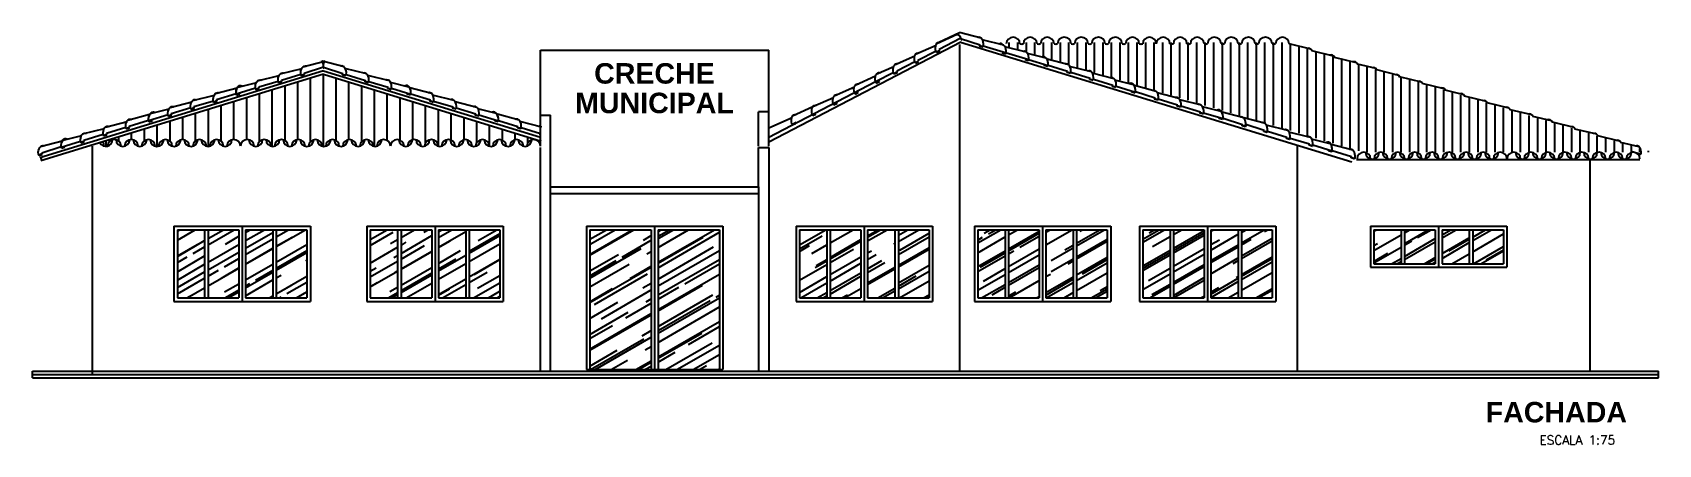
# Model space of a CAD drawing. Extents: x -194 to -47, y 46 to 98.
# Drawn here: x -170.58 to -146.73, y 46.23 to 52.26 of the extents above; entities that cross this region are included whole.
import ezdxf
from ezdxf.enums import TextEntityAlignment as Align

# ---------------------------------------------------------------- set-up
doc = ezdxf.new("R2010")
doc.units = 0
doc.header["$MEASUREMENT"] = 0
for name, color, linetype in [('ALVENARIA', 7, 'CONTINUOUS'), ('ALVENARIA2', 9, 'CONTINUOUS'), ('COBERTURA', 6, 'CONTINUOUS'), ('JAPOR', 142, 'CONTINUOUS'), ('MARGEM10', 8, 'CONTINUOUS'), ('TEXTO2', 40, 'CONTINUOUS'), ('TEXTO5', 5, 'CONTINUOUS')]:
    doc.layers.add(name, color=color, linetype=linetype)
doc.styles.add('SANSSERIFBOLD', font='sasb____.pfb')
doc.styles.add('SIMPLEX', font='SIMPLEX.SHX')
pattern_1 = [(30, (-0.37608, -5.3556), (0.42157677, 0.5898076), [4.5, -0.6, 1.5, -0.3]), (30, (-0.10554, -5.0262), (-0.4593076, 0.1955441), [0.9, -0.099, 1.8, -0.225]), (30, (-0.37368, -5.05975), (1.25049963, 0.9540711), [2.4, -0.42, 1.2, -0.3])]

msp = doc.modelspace()

# ---------------------------------------------------------------- texts
at = {"layer": 'TEXTO2', "style": 'SIMPLEX'}
msp.add_text('ESCALA 1:75', height=0.13, dxfattribs=at).set_placement((-147.92, 46.231), align=Align.CENTER)
at = {"layer": 'TEXTO5', "style": 'SANSSERIFBOLD'}
for s, p in [('CRECHE', (-161.456, 51.517)), ('MUNICIPAL', (-161.456, 51.084)), ('FACHADA', (-148.227, 46.554))]:
    msp.add_text(s, height=0.3, dxfattribs=at).set_placement(p, align=Align.CENTER)

# ---------------------------------------------------------------- hatches: boundary and pattern name
at = {"layer": 'COBERTURA'}
h = msp.add_hatch(dxfattribs=at)
h.set_pattern_fill('ANSI31', color=256, angle=45, style=0)
h.set_pattern_definition([(90, (-0.37608, -5.35559), (-0.125, 3e-17), [])])
h.paths.add_polyline_path([(-151.051, 50.511), (-146.811, 50.511), (-152.208, 52.119), (-156.49, 52.119)])
h = msp.add_hatch(dxfattribs=at)
h.set_pattern_fill('LINE', color=256, scale=1.5, angle=90, style=0)
h.paths.add_polyline_path([(-166.329, 50.601, 0.127283), (-166.279, 50.601, -0.968607), (-166.079, 50.601, 0.127283), (-166.029, 50.601, -0.968607), (-165.829, 50.601, 0.127283), (-165.779, 50.601, -0.968607), (-165.579, 50.601, 0.127283), (-165.529, 50.601, -0.968607), (-165.329, 50.601, -0.968607), (-165.129, 50.601, 0.127283), (-165.079, 50.601, -0.968607), (-164.879, 50.601, 0.127283), (-164.829, 50.601, -0.968607), (-164.629, 50.601, 0.127283), (-164.579, 50.601, -0.968607), (-164.379, 50.601, 0.127283), (-164.329, 50.601, -0.968607), (-164.129, 50.601, 0.127283), (-164.079, 50.601, -0.968607), (-163.879, 50.601, 0.127283), (-163.829, 50.601, -0.968607), (-163.629, 50.601, 0.127283), (-163.579, 50.601, -0.968607), (-163.379, 50.601, 0.127283), (-163.329, 50.601, -0.968607), (-163.129, 50.601), (-163.129, 50.679), (-166.311, 51.653), (-169.551, 50.661, -0.165048), (-169.529, 50.601, 0.127283), (-169.479, 50.601, -0.968607), (-169.279, 50.601, 0.127283), (-169.229, 50.601, -0.968607), (-169.029, 50.601, 0.127283), (-168.979, 50.601, -0.968607), (-168.779, 50.601, 0.127283), (-168.729, 50.601, -0.968607), (-168.529, 50.601, 0.127283), (-168.479, 50.601, -0.968607), (-168.279, 50.601, 0.127283), (-168.229, 50.601, -0.968607), (-168.029, 50.601, 0.127283), (-167.979, 50.601, -0.968607), (-167.779, 50.601, 0.127283), (-167.729, 50.601, -0.968607), (-167.529, 50.601, -0.968607), (-167.329, 50.601, 0.127283), (-167.279, 50.601, -0.968607), (-167.079, 50.601, 0.127283), (-167.029, 50.601, -0.968607), (-166.829, 50.601, 0.127283), (-166.779, 50.601, -0.968607), (-166.579, 50.601, 0.127283), (-166.529, 50.601, -0.968607)])
at = {"layer": 'JAPOR'}
h = msp.add_hatch(dxfattribs=at)
h.set_pattern_fill('AR-RROOF', color=256, scale=0.3, angle=30, style=0)
h.set_pattern_definition(pattern_1)
h.paths.add_polyline_path([(-166.554, 49.377), (-167.004, 49.377), (-167.004, 48.377), (-166.554, 48.377)])
h.paths.add_polyline_path([(-167.054, 49.377), (-167.454, 49.377), (-167.454, 48.377), (-167.054, 48.377)])
h.paths.add_polyline_path([(-167.554, 49.377), (-168.004, 49.377), (-168.004, 48.377), (-167.554, 48.377)])
h.paths.add_polyline_path([(-168.054, 49.377), (-168.454, 49.377), (-168.454, 48.377), (-168.054, 48.377)])
h.paths.add_polyline_path([(-165.224, 49.377), (-165.624, 49.377), (-165.624, 48.377), (-165.224, 48.377)])
h.paths.add_polyline_path([(-165.174, 48.377), (-164.724, 48.377), (-164.724, 49.377), (-165.174, 49.377)])
h.paths.add_polyline_path([(-164.224, 49.377), (-164.624, 49.377), (-164.624, 48.377), (-164.224, 48.377)])
h.paths.add_polyline_path([(-164.174, 48.377), (-163.724, 48.377), (-163.724, 49.377), (-164.174, 49.377)])
h.paths.add_polyline_path([(-161.504, 49.377), (-162.404, 49.377), (-162.404, 47.327), (-161.504, 47.327)])
h = msp.add_hatch(dxfattribs=at)
h.set_pattern_fill('AR-RROOF', color=256, scale=0.3, angle=30, style=0)
h.set_pattern_definition(pattern_1)
h.paths.add_polyline_path([(-161.404, 47.327), (-160.504, 47.327), (-160.504, 49.377), (-161.404, 49.377)])
h.paths.add_polyline_path([(-158.929, 49.377), (-159.329, 49.377), (-159.329, 48.377), (-158.929, 48.377)])
h.paths.add_polyline_path([(-158.429, 49.377), (-158.879, 49.377), (-158.879, 48.377), (-158.429, 48.377)])
h.paths.add_polyline_path([(-158.329, 48.377), (-157.929, 48.377), (-157.929, 49.377), (-158.329, 49.377)])
h.paths.add_polyline_path([(-157.429, 49.377), (-157.879, 49.377), (-157.879, 48.377), (-157.429, 48.377)])
h.paths.add_polyline_path([(-156.314, 49.377), (-156.714, 49.377), (-156.714, 48.377), (-156.314, 48.377)])
h.paths.add_polyline_path([(-155.814, 49.377), (-156.264, 49.377), (-156.264, 48.377), (-155.814, 48.377)])
h.paths.add_polyline_path([(-155.714, 48.377), (-155.314, 48.377), (-155.314, 49.377), (-155.714, 49.377)])
h.paths.add_polyline_path([(-155.264, 48.377), (-154.814, 48.377), (-154.814, 49.377), (-155.264, 49.377)])
h.paths.add_polyline_path([(-154.294, 48.377), (-153.894, 48.377), (-153.894, 49.377), (-154.294, 49.377)])
h.paths.add_polyline_path([(-153.844, 49.377), (-153.844, 48.377), (-153.394, 48.377), (-153.394, 49.377)])
h.paths.add_polyline_path([(-153.294, 49.377), (-153.294, 48.377), (-152.894, 48.377), (-152.894, 49.377)])
h.paths.add_polyline_path([(-152.844, 49.377), (-152.844, 48.377), (-152.394, 48.377), (-152.394, 49.377)])
h = msp.add_hatch(dxfattribs=at)
h.set_pattern_fill('AR-RROOF', color=256, scale=0.3, angle=30, style=0)
h.set_pattern_definition(pattern_1)
h.paths.add_polyline_path([(-150.504, 49.377), (-150.904, 49.377), (-150.904, 48.877), (-150.504, 48.877)])
h.paths.add_polyline_path([(-150.454, 48.877), (-150.004, 48.877), (-150.004, 49.377), (-150.454, 49.377)])
h.paths.add_polyline_path([(-149.904, 48.877), (-149.504, 48.877), (-149.504, 49.377), (-149.904, 49.377)])
h.paths.add_polyline_path([(-149.454, 48.877), (-149.004, 48.877), (-149.004, 49.377), (-149.454, 49.377)])

# ---------------------------------------------------------------- linework, layer by layer
at = {"layer": 'ALVENARIA'}
for p, q in [((-163.129, 52.006), (-159.779, 52.006)), ((-163.129, 50.601), (-163.129, 52.006)), ((-159.779, 50.601), (-159.779, 52.006)), ((-163.129, 51.053), (-162.979, 51.053)), ((-162.979, 50.548), (-162.979, 51.053)), ((-159.779, 51.106), (-159.929, 51.106)), ((-159.929, 50.601), (-159.929, 51.106)), ((-169.7, 47.256), (-169.7, 50.601)), ((-159.929, 50.58), (-159.779, 50.58)), ((-147.729, 47.306), (-147.729, 50.402))]:
    msp.add_line(p, q, dxfattribs=at)
at = {"layer": 'ALVENARIA2'}
for p, q in [((-163.129, 47.306), (-163.129, 50.58)), ((-162.979, 50.006), (-162.979, 50.601)), ((-162.979, 47.306), (-162.979, 50.58)), ((-159.929, 50.006), (-159.929, 50.58)), ((-159.779, 50.58), (-159.779, 47.306)), ((-162.979, 50.006), (-159.929, 50.006)), ((-162.979, 49.906), (-159.929, 49.906)), ((-159.929, 50.006), (-159.929, 47.306)), ((-170.579, 47.206), (-170.579, 47.306)), ((-170.579, 47.306), (-169.579, 47.306)), ((-170.579, 47.256), (-146.729, 47.256)), ((-169.579, 47.306), (-162.979, 47.306)), ((-166.079, 47.306), (-163.129, 47.306)), ((-162.979, 47.306), (-159.929, 47.306)), ((-159.929, 47.306), (-156.729, 47.306)), ((-156.979, 47.306), (-152.029, 47.306)), ((-152.029, 47.306), (-147.729, 47.306)), ((-147.729, 47.306), (-146.729, 47.306)), ((-146.729, 47.206), (-146.729, 47.306)), ((-170.579, 47.206), (-146.729, 47.206))]:
    msp.add_line(p, q, dxfattribs=at)
at = {"layer": 'COBERTURA'}
for p, q in [((-157.316, 52.105), (-157.017, 52.242)), ((-157.284, 52.126), (-156.98, 52.265)), ((-156.662, 52.181), (-156.98, 52.265)), ((-156.964, 52.124), (-159.779, 50.658)), ((-157.625, 51.948), (-157.324, 52.081)), ((-157.318, 51.973), (-157.274, 51.996)), ((-157.317, 51.974), (-157.272, 51.997)), ((-157.317, 51.974), (-157.272, 51.997)), ((-157.274, 51.996), (-157.283, 52.014)), ((-156.973, 52.176), (-157.281, 52.015)), ((-157.272, 51.997), (-157.281, 52.015)), ((-157.272, 51.997), (-157.281, 52.015)), ((-156.965, 52.177), (-156.681, 52.087)), ((-156.965, 52.125), (-151.229, 50.37)), ((-156.687, 52.067), (-156.681, 52.087)), ((-156.687, 52.067), (-156.681, 52.087)), ((-156.639, 52.052), (-156.687, 52.067)), ((-156.639, 52.052), (-156.687, 52.067)), ((-156.685, 52.067), (-156.678, 52.086)), ((-156.637, 52.052), (-156.685, 52.067)), ((-156.331, 52.079), (-156.65, 52.159)), ((-156.633, 52.071), (-156.639, 52.052)), ((-156.633, 52.071), (-156.639, 52.052)), ((-156.631, 52.071), (-156.637, 52.052)), ((-156.633, 52.071), (-155.967, 51.868)), ((-155.998, 51.978), (-156.317, 52.057)), ((-151.826, 52.02), (-152.145, 52.1)), ((-151.494, 51.921), (-151.814, 51.998)), ((-166.613, 51.761), (-166.295, 51.844)), ((-166.311, 51.757), (-166.595, 51.666)), ((-166.008, 51.761), (-166.326, 51.844)), ((-166.313, 51.756), (-166.319, 51.737)), ((-166.313, 51.756), (-166.319, 51.737)), ((-166.311, 51.756), (-166.317, 51.736)), ((-166.311, 51.756), (-166.317, 51.736)), ((-166.311, 51.757), (-166.026, 51.666)), ((-166.311, 51.756), (-166.305, 51.736)), ((-166.311, 51.756), (-166.305, 51.736)), ((-166.308, 51.756), (-166.303, 51.737)), ((-166.308, 51.756), (-166.303, 51.737)), ((-158.203, 51.653), (-157.945, 51.767)), ((-157.936, 51.791), (-157.635, 51.924)), ((-157.636, 51.835), (-157.902, 51.7)), ((-157.638, 51.834), (-157.629, 51.816)), ((-157.636, 51.835), (-157.627, 51.817)), ((-157.636, 51.835), (-157.627, 51.817)), ((-157.629, 51.816), (-157.585, 51.839)), ((-157.627, 51.817), (-157.583, 51.84)), ((-157.627, 51.817), (-157.583, 51.84)), ((-157.585, 51.839), (-157.594, 51.856)), ((-157.325, 51.992), (-157.592, 51.857)), ((-157.583, 51.84), (-157.592, 51.857)), ((-157.583, 51.84), (-157.592, 51.857)), ((-157.328, 51.991), (-157.318, 51.973)), ((-157.326, 51.992), (-157.317, 51.974)), ((-157.326, 51.992), (-157.317, 51.974)), ((-156.306, 51.951), (-156.354, 51.965)), ((-156.306, 51.951), (-156.354, 51.965)), ((-156.304, 51.95), (-156.352, 51.965)), ((-156.3, 51.97), (-156.306, 51.951)), ((-156.3, 51.97), (-156.306, 51.951)), ((-156.298, 51.969), (-156.304, 51.95)), ((-155.973, 51.849), (-156.021, 51.864)), ((-155.973, 51.849), (-156.021, 51.864)), ((-155.971, 51.849), (-156.019, 51.863)), ((-155.711, 51.888), (-155.984, 51.956)), ((-155.967, 51.868), (-155.973, 51.849)), ((-155.967, 51.868), (-155.973, 51.849)), ((-155.965, 51.868), (-155.971, 51.849)), ((-155.968, 51.868), (-155.682, 51.781)), ((-155.738, 51.783), (-155.732, 51.802)), ((-155.738, 51.783), (-155.732, 51.802)), ((-155.69, 51.769), (-155.738, 51.783)), ((-155.69, 51.769), (-155.738, 51.783)), ((-155.736, 51.783), (-155.73, 51.802)), ((-155.688, 51.768), (-155.736, 51.783)), ((-155.379, 51.792), (-155.697, 51.876)), ((-155.684, 51.788), (-155.69, 51.769)), ((-155.684, 51.788), (-155.69, 51.769)), ((-155.682, 51.787), (-155.688, 51.768)), ((-155.682, 51.789), (-155.398, 51.698)), ((-155.048, 51.69), (-155.367, 51.77)), ((-151.16, 51.823), (-151.48, 51.9)), ((-150.872, 51.736), (-151.146, 51.802)), ((-166.311, 51.705), (-170.473, 50.431)), ((-166.311, 51.653), (-170.458, 50.384)), ((-167.564, 51.467), (-167.291, 51.535)), ((-167.278, 51.557), (-166.959, 51.637)), ((-166.975, 51.55), (-167.26, 51.463)), ((-166.977, 51.549), (-166.972, 51.53)), ((-166.975, 51.549), (-166.97, 51.53)), ((-166.975, 51.549), (-166.97, 51.53)), ((-166.972, 51.53), (-166.924, 51.544)), ((-166.97, 51.53), (-166.922, 51.545)), ((-166.97, 51.53), (-166.922, 51.545)), ((-166.945, 51.659), (-166.626, 51.738)), ((-166.924, 51.544), (-166.93, 51.563)), ((-166.642, 51.651), (-166.928, 51.564)), ((-166.922, 51.545), (-166.928, 51.564)), ((-166.922, 51.545), (-166.928, 51.564)), ((-166.645, 51.65), (-166.639, 51.631)), ((-166.643, 51.651), (-166.636, 51.632)), ((-166.643, 51.651), (-166.636, 51.632)), ((-166.639, 51.631), (-166.591, 51.646)), ((-166.636, 51.632), (-166.589, 51.647)), ((-166.636, 51.632), (-166.589, 51.647)), ((-166.591, 51.646), (-166.597, 51.665)), ((-166.589, 51.647), (-166.595, 51.666)), ((-166.589, 51.647), (-166.595, 51.666)), ((-166.311, 51.705), (-163.129, 50.731)), ((-166.311, 51.653), (-163.118, 50.676)), ((-166.032, 51.647), (-166.026, 51.666)), ((-166.032, 51.647), (-166.026, 51.666)), ((-165.985, 51.632), (-166.032, 51.647)), ((-165.985, 51.632), (-166.032, 51.647)), ((-166.03, 51.646), (-166.024, 51.665)), ((-165.983, 51.631), (-166.03, 51.646)), ((-165.676, 51.659), (-165.996, 51.738)), ((-165.979, 51.651), (-165.985, 51.632)), ((-165.979, 51.651), (-165.985, 51.632)), ((-165.977, 51.65), (-165.983, 51.631)), ((-165.979, 51.651), (-165.694, 51.564)), ((-165.7, 51.545), (-165.694, 51.564)), ((-165.7, 51.545), (-165.694, 51.564)), ((-165.652, 51.53), (-165.7, 51.545)), ((-165.652, 51.53), (-165.7, 51.545)), ((-165.697, 51.544), (-165.692, 51.563)), ((-165.65, 51.53), (-165.697, 51.544)), ((-165.344, 51.557), (-165.663, 51.637)), ((-165.646, 51.549), (-165.652, 51.53)), ((-165.646, 51.549), (-165.652, 51.53)), ((-165.644, 51.549), (-165.65, 51.53)), ((-165.646, 51.55), (-165.361, 51.463)), ((-165.057, 51.467), (-165.33, 51.535)), ((-158.212, 51.542), (-159.779, 50.727)), ((-158.512, 51.495), (-158.213, 51.632)), ((-158.511, 51.494), (-158.212, 51.631)), ((-157.946, 51.678), (-158.213, 51.544)), ((-158.213, 51.542), (-158.204, 51.524)), ((-158.211, 51.543), (-158.202, 51.525)), ((-158.211, 51.543), (-158.202, 51.525)), ((-158.204, 51.524), (-158.159, 51.547)), ((-158.202, 51.525), (-158.157, 51.548)), ((-158.202, 51.525), (-158.157, 51.548)), ((-158.159, 51.547), (-158.168, 51.565)), ((-158.157, 51.548), (-158.166, 51.566)), ((-158.157, 51.548), (-158.166, 51.566)), ((-157.949, 51.677), (-157.94, 51.659)), ((-157.947, 51.678), (-157.938, 51.66)), ((-157.947, 51.678), (-157.938, 51.66)), ((-157.94, 51.659), (-157.895, 51.682)), ((-157.938, 51.66), (-157.893, 51.683)), ((-157.938, 51.66), (-157.893, 51.683)), ((-157.895, 51.682), (-157.904, 51.699)), ((-157.893, 51.683), (-157.902, 51.7)), ((-157.893, 51.683), (-157.902, 51.7)), ((-155.404, 51.679), (-155.398, 51.698)), ((-155.404, 51.679), (-155.398, 51.698)), ((-155.356, 51.663), (-155.404, 51.679)), ((-155.356, 51.663), (-155.404, 51.679)), ((-155.402, 51.678), (-155.395, 51.697)), ((-155.354, 51.663), (-155.402, 51.678)), ((-155.35, 51.682), (-155.356, 51.663)), ((-155.35, 51.682), (-155.356, 51.663)), ((-155.348, 51.682), (-155.354, 51.663)), ((-155.35, 51.683), (-155.065, 51.596)), ((-155.071, 51.576), (-155.065, 51.596)), ((-155.071, 51.576), (-155.065, 51.596)), ((-155.023, 51.562), (-155.071, 51.576)), ((-155.023, 51.562), (-155.071, 51.576)), ((-155.069, 51.576), (-155.063, 51.595)), ((-155.021, 51.561), (-155.069, 51.576)), ((-154.715, 51.589), (-155.034, 51.668)), ((-155.017, 51.581), (-155.023, 51.562)), ((-155.017, 51.581), (-155.023, 51.562)), ((-155.015, 51.58), (-155.021, 51.561)), ((-155.018, 51.581), (-154.732, 51.494)), ((-154.428, 51.499), (-154.701, 51.567)), ((-150.54, 51.637), (-150.859, 51.718)), ((-150.207, 51.539), (-150.527, 51.615)), ((-149.873, 51.441), (-150.193, 51.517)), ((-168.228, 51.27), (-167.909, 51.35)), ((-167.897, 51.372), (-167.578, 51.456)), ((-167.594, 51.368), (-167.878, 51.277)), ((-167.594, 51.367), (-167.588, 51.348)), ((-167.308, 51.448), (-167.593, 51.361)), ((-167.591, 51.367), (-167.586, 51.348)), ((-167.591, 51.367), (-167.586, 51.348)), ((-167.588, 51.348), (-167.54, 51.362)), ((-167.586, 51.348), (-167.538, 51.363)), ((-167.586, 51.348), (-167.538, 51.363)), ((-167.54, 51.362), (-167.546, 51.381)), ((-167.538, 51.363), (-167.544, 51.382)), ((-167.538, 51.363), (-167.544, 51.382)), ((-167.31, 51.447), (-167.304, 51.428)), ((-167.308, 51.448), (-167.302, 51.429)), ((-167.308, 51.448), (-167.302, 51.429)), ((-167.304, 51.428), (-167.257, 51.443)), ((-167.302, 51.429), (-167.255, 51.443)), ((-167.302, 51.429), (-167.255, 51.443)), ((-167.257, 51.443), (-167.262, 51.462)), ((-167.255, 51.443), (-167.26, 51.463)), ((-167.255, 51.443), (-167.26, 51.463)), ((-165.367, 51.443), (-165.361, 51.463)), ((-165.367, 51.443), (-165.361, 51.463)), ((-165.319, 51.429), (-165.367, 51.443)), ((-165.319, 51.429), (-165.367, 51.443)), ((-165.365, 51.443), (-165.359, 51.462)), ((-165.317, 51.428), (-165.365, 51.443)), ((-165.313, 51.448), (-165.319, 51.429)), ((-165.313, 51.448), (-165.319, 51.429)), ((-165.311, 51.447), (-165.317, 51.428)), ((-165.314, 51.448), (-165.028, 51.361)), ((-165.083, 51.363), (-165.078, 51.382)), ((-165.083, 51.363), (-165.078, 51.382)), ((-165.036, 51.348), (-165.083, 51.363)), ((-165.036, 51.348), (-165.083, 51.363)), ((-165.081, 51.362), (-165.076, 51.381)), ((-165.034, 51.348), (-165.081, 51.362)), ((-164.725, 51.372), (-165.043, 51.456)), ((-165.03, 51.367), (-165.036, 51.348)), ((-165.03, 51.367), (-165.036, 51.348)), ((-165.028, 51.367), (-165.034, 51.348)), ((-165.028, 51.368), (-164.743, 51.277)), ((-164.393, 51.27), (-164.713, 51.35)), ((-159.131, 51.18), (-158.83, 51.313)), ((-158.821, 51.337), (-158.52, 51.47)), ((-158.523, 51.38), (-158.514, 51.362)), ((-158.521, 51.381), (-158.512, 51.363)), ((-158.521, 51.381), (-158.512, 51.363)), ((-158.514, 51.362), (-158.47, 51.385)), ((-158.512, 51.363), (-158.468, 51.386)), ((-158.512, 51.363), (-158.468, 51.386)), ((-158.47, 51.385), (-158.479, 51.403)), ((-158.468, 51.386), (-158.477, 51.404)), ((-158.468, 51.386), (-158.477, 51.404)), ((-154.738, 51.475), (-154.732, 51.494)), ((-154.738, 51.475), (-154.732, 51.494)), ((-154.69, 51.46), (-154.738, 51.475)), ((-154.69, 51.46), (-154.738, 51.475)), ((-154.736, 51.474), (-154.73, 51.493)), ((-154.688, 51.46), (-154.736, 51.474)), ((-154.684, 51.48), (-154.69, 51.46)), ((-154.684, 51.48), (-154.69, 51.46)), ((-154.682, 51.479), (-154.688, 51.46)), ((-154.685, 51.48), (-154.399, 51.393)), ((-154.455, 51.394), (-154.449, 51.414)), ((-154.455, 51.394), (-154.449, 51.414)), ((-154.407, 51.38), (-154.455, 51.394)), ((-154.407, 51.38), (-154.455, 51.394)), ((-154.453, 51.394), (-154.447, 51.413)), ((-154.405, 51.379), (-154.453, 51.394)), ((-154.096, 51.403), (-154.414, 51.487)), ((-154.401, 51.399), (-154.407, 51.38)), ((-154.401, 51.399), (-154.407, 51.38)), ((-154.399, 51.398), (-154.405, 51.379)), ((-154.399, 51.4), (-154.114, 51.309)), ((-154.121, 51.29), (-154.114, 51.309)), ((-154.121, 51.29), (-154.114, 51.309)), ((-154.073, 51.275), (-154.121, 51.29)), ((-154.073, 51.275), (-154.121, 51.29)), ((-154.118, 51.289), (-154.112, 51.308)), ((-154.071, 51.274), (-154.118, 51.289)), ((-153.765, 51.301), (-154.084, 51.381)), ((-154.067, 51.294), (-154.073, 51.275)), ((-154.067, 51.294), (-154.073, 51.275)), ((-154.065, 51.293), (-154.071, 51.274)), ((-154.067, 51.294), (-153.782, 51.207)), ((-153.432, 51.2), (-153.751, 51.28)), ((-149.586, 51.354), (-149.859, 51.419)), ((-149.253, 51.255), (-149.572, 51.335)), ((-169.18, 50.983), (-168.862, 51.067)), ((-168.591, 51.059), (-168.876, 50.972)), ((-168.847, 51.078), (-168.574, 51.147)), ((-168.593, 51.059), (-168.587, 51.039)), ((-168.591, 51.059), (-168.585, 51.04)), ((-168.591, 51.059), (-168.585, 51.04)), ((-168.587, 51.039), (-168.54, 51.054)), ((-168.585, 51.04), (-168.538, 51.055)), ((-168.585, 51.04), (-168.538, 51.055)), ((-168.561, 51.168), (-168.242, 51.248)), ((-168.54, 51.054), (-168.546, 51.073)), ((-168.258, 51.161), (-168.543, 51.074)), ((-168.538, 51.055), (-168.543, 51.074)), ((-168.538, 51.055), (-168.543, 51.074)), ((-168.261, 51.16), (-168.255, 51.141)), ((-168.258, 51.161), (-168.253, 51.142)), ((-168.258, 51.161), (-168.253, 51.142)), ((-168.255, 51.141), (-168.207, 51.155)), ((-168.253, 51.142), (-168.205, 51.156)), ((-168.253, 51.142), (-168.205, 51.156)), ((-168.207, 51.155), (-168.213, 51.175)), ((-167.925, 51.262), (-168.211, 51.175)), ((-168.205, 51.156), (-168.211, 51.175)), ((-168.205, 51.156), (-168.211, 51.175)), ((-167.928, 51.261), (-167.922, 51.242)), ((-167.926, 51.262), (-167.92, 51.243)), ((-167.926, 51.262), (-167.92, 51.243)), ((-167.922, 51.242), (-167.874, 51.258)), ((-167.92, 51.243), (-167.872, 51.258)), ((-167.92, 51.243), (-167.872, 51.258)), ((-167.874, 51.258), (-167.88, 51.277)), ((-167.872, 51.258), (-167.878, 51.277)), ((-167.872, 51.258), (-167.878, 51.277)), ((-164.749, 51.258), (-164.743, 51.277)), ((-164.749, 51.258), (-164.743, 51.277)), ((-164.702, 51.243), (-164.749, 51.258)), ((-164.702, 51.243), (-164.749, 51.258)), ((-164.747, 51.258), (-164.741, 51.277)), ((-164.7, 51.242), (-164.747, 51.258)), ((-164.696, 51.262), (-164.702, 51.243)), ((-164.696, 51.262), (-164.702, 51.243)), ((-164.694, 51.261), (-164.7, 51.242)), ((-164.696, 51.262), (-164.411, 51.175)), ((-164.417, 51.156), (-164.411, 51.175)), ((-164.417, 51.156), (-164.411, 51.175)), ((-164.369, 51.142), (-164.417, 51.156)), ((-164.369, 51.142), (-164.417, 51.156)), ((-164.414, 51.155), (-164.409, 51.175)), ((-164.367, 51.141), (-164.414, 51.155)), ((-164.061, 51.168), (-164.38, 51.248)), ((-164.363, 51.161), (-164.369, 51.142)), ((-164.363, 51.161), (-164.369, 51.142)), ((-164.361, 51.16), (-164.367, 51.141)), ((-164.363, 51.161), (-164.078, 51.074)), ((-164.084, 51.055), (-164.078, 51.074)), ((-164.084, 51.055), (-164.078, 51.074)), ((-164.036, 51.04), (-164.084, 51.055)), ((-164.036, 51.04), (-164.084, 51.055)), ((-164.082, 51.054), (-164.076, 51.073)), ((-164.034, 51.039), (-164.082, 51.054)), ((-163.774, 51.078), (-164.047, 51.147)), ((-164.03, 51.059), (-164.036, 51.04)), ((-164.03, 51.059), (-164.036, 51.04)), ((-164.028, 51.059), (-164.034, 51.039)), ((-164.031, 51.059), (-163.745, 50.972)), ((-163.442, 50.983), (-163.76, 51.067)), ((-159.43, 51.044), (-159.131, 51.181)), ((-159.144, 51.066), (-159.135, 51.048)), ((-159.143, 51.067), (-159.133, 51.049)), ((-159.143, 51.067), (-159.133, 51.049)), ((-159.135, 51.048), (-159.091, 51.071)), ((-159.133, 51.049), (-159.089, 51.072)), ((-159.133, 51.049), (-159.089, 51.072)), ((-158.834, 51.223), (-158.825, 51.205)), ((-158.832, 51.224), (-158.823, 51.206)), ((-158.832, 51.224), (-158.823, 51.206)), ((-158.825, 51.205), (-158.78, 51.228)), ((-158.823, 51.206), (-158.778, 51.229)), ((-158.823, 51.206), (-158.778, 51.229)), ((-158.78, 51.228), (-158.789, 51.246)), ((-158.778, 51.229), (-158.788, 51.247)), ((-158.778, 51.229), (-158.788, 51.247)), ((-153.788, 51.188), (-153.782, 51.207)), ((-153.788, 51.188), (-153.782, 51.207)), ((-153.74, 51.173), (-153.788, 51.188)), ((-153.74, 51.173), (-153.788, 51.188)), ((-153.786, 51.187), (-153.78, 51.206)), ((-153.738, 51.172), (-153.786, 51.187)), ((-153.734, 51.192), (-153.74, 51.173)), ((-153.734, 51.192), (-153.74, 51.173)), ((-153.732, 51.192), (-153.738, 51.172)), ((-153.735, 51.192), (-153.449, 51.105)), ((-153.455, 51.086), (-153.449, 51.105)), ((-153.455, 51.086), (-153.449, 51.105)), ((-153.407, 51.072), (-153.455, 51.086)), ((-153.407, 51.072), (-153.455, 51.086)), ((-153.453, 51.086), (-153.447, 51.105)), ((-153.405, 51.071), (-153.453, 51.086)), ((-153.145, 51.11), (-153.418, 51.178)), ((-153.401, 51.091), (-153.407, 51.072)), ((-153.401, 51.091), (-153.407, 51.072)), ((-153.399, 51.09), (-153.405, 51.071)), ((-153.402, 51.091), (-153.116, 51.004)), ((-152.813, 51.015), (-153.131, 51.098)), ((-148.921, 51.156), (-149.24, 51.233)), ((-148.587, 51.058), (-148.907, 51.135)), ((-169.844, 50.78), (-169.525, 50.859)), ((-169.511, 50.881), (-169.192, 50.961)), ((-169.208, 50.874), (-169.494, 50.786)), ((-169.211, 50.873), (-169.205, 50.854)), ((-169.209, 50.873), (-169.203, 50.854)), ((-169.209, 50.873), (-169.203, 50.854)), ((-169.205, 50.854), (-169.157, 50.869)), ((-169.203, 50.854), (-169.155, 50.87)), ((-169.203, 50.854), (-169.155, 50.87)), ((-169.157, 50.869), (-169.163, 50.888)), ((-168.877, 50.979), (-169.161, 50.889)), ((-169.155, 50.87), (-169.161, 50.889)), ((-169.155, 50.87), (-169.161, 50.889)), ((-168.877, 50.978), (-168.871, 50.959)), ((-168.874, 50.979), (-168.869, 50.96)), ((-168.874, 50.979), (-168.869, 50.96)), ((-168.871, 50.959), (-168.823, 50.973)), ((-168.869, 50.96), (-168.821, 50.974)), ((-168.869, 50.96), (-168.821, 50.974)), ((-168.823, 50.973), (-168.829, 50.993)), ((-168.821, 50.974), (-168.827, 50.993)), ((-168.821, 50.974), (-168.827, 50.993)), ((-163.8, 50.974), (-163.795, 50.993)), ((-163.8, 50.974), (-163.795, 50.993)), ((-163.753, 50.96), (-163.8, 50.974)), ((-163.753, 50.96), (-163.8, 50.974)), ((-163.798, 50.973), (-163.793, 50.993)), ((-163.751, 50.959), (-163.798, 50.973)), ((-163.747, 50.979), (-163.753, 50.96)), ((-163.747, 50.979), (-163.753, 50.96)), ((-163.745, 50.978), (-163.751, 50.959)), ((-163.745, 50.979), (-163.46, 50.889)), ((-163.466, 50.87), (-163.46, 50.889)), ((-163.466, 50.87), (-163.46, 50.889)), ((-163.419, 50.854), (-163.466, 50.87)), ((-163.419, 50.854), (-163.466, 50.87)), ((-163.464, 50.869), (-163.458, 50.888)), ((-163.417, 50.854), (-163.464, 50.869)), ((-163.11, 50.881), (-163.429, 50.961)), ((-163.413, 50.873), (-163.419, 50.854)), ((-163.413, 50.873), (-163.419, 50.854)), ((-163.411, 50.873), (-163.417, 50.854)), ((-163.413, 50.874), (-163.128, 50.786)), ((-159.779, 50.869), (-159.438, 51.02)), ((-159.442, 50.93), (-159.433, 50.912)), ((-159.44, 50.931), (-159.431, 50.913)), ((-159.44, 50.931), (-159.431, 50.913)), ((-159.433, 50.912), (-159.388, 50.935)), ((-159.431, 50.913), (-159.387, 50.936)), ((-159.431, 50.913), (-159.387, 50.936)), ((-159.388, 50.935), (-159.398, 50.953)), ((-159.387, 50.936), (-159.396, 50.954)), ((-159.387, 50.936), (-159.396, 50.954)), ((-153.172, 51.006), (-153.166, 51.025)), ((-153.172, 51.006), (-153.166, 51.025)), ((-153.124, 50.991), (-153.172, 51.006)), ((-153.124, 50.991), (-153.172, 51.006)), ((-153.17, 51.005), (-153.164, 51.024)), ((-153.122, 50.99), (-153.17, 51.005)), ((-153.118, 51.01), (-153.124, 50.991)), ((-153.118, 51.01), (-153.124, 50.991)), ((-153.116, 51.01), (-153.122, 50.99)), ((-153.116, 51.011), (-152.831, 50.92)), ((-152.838, 50.901), (-152.831, 50.92)), ((-152.838, 50.901), (-152.831, 50.92)), ((-152.79, 50.886), (-152.838, 50.901)), ((-152.79, 50.886), (-152.838, 50.901)), ((-152.835, 50.9), (-152.829, 50.919)), ((-152.788, 50.885), (-152.835, 50.9)), ((-152.495, 50.931), (-152.813, 51.015)), ((-152.798, 50.927), (-152.513, 50.836)), ((-152.784, 50.905), (-152.79, 50.886)), ((-152.784, 50.905), (-152.79, 50.886)), ((-152.782, 50.904), (-152.788, 50.885)), ((-152.52, 50.817), (-152.513, 50.836)), ((-152.52, 50.817), (-152.513, 50.836)), ((-152.472, 50.802), (-152.52, 50.817)), ((-152.472, 50.802), (-152.52, 50.817)), ((-152.517, 50.816), (-152.511, 50.835)), ((-152.47, 50.801), (-152.517, 50.816)), ((-152.164, 50.829), (-152.483, 50.908)), ((-152.466, 50.821), (-152.472, 50.802)), ((-152.466, 50.821), (-152.472, 50.802)), ((-152.464, 50.82), (-152.47, 50.801)), ((-152.466, 50.821), (-152.181, 50.734)), ((-151.831, 50.727), (-152.15, 50.807)), ((-148.299, 50.971), (-148.573, 51.037)), ((-147.966, 50.872), (-148.285, 50.953)), ((-147.634, 50.774), (-147.954, 50.85)), ((-170.463, 50.594), (-170.145, 50.678)), ((-170.16, 50.591), (-170.444, 50.5)), ((-170.16, 50.589), (-170.154, 50.57)), ((-169.874, 50.671), (-170.159, 50.583)), ((-170.158, 50.59), (-170.152, 50.571)), ((-170.158, 50.59), (-170.152, 50.571)), ((-170.154, 50.57), (-170.106, 50.585)), ((-170.152, 50.571), (-170.104, 50.585)), ((-170.152, 50.571), (-170.104, 50.585)), ((-170.13, 50.69), (-169.857, 50.758)), ((-170.106, 50.585), (-170.112, 50.604)), ((-170.104, 50.585), (-170.11, 50.604)), ((-170.104, 50.585), (-170.11, 50.604)), ((-169.876, 50.67), (-169.871, 50.651)), ((-169.874, 50.67), (-169.868, 50.651)), ((-169.874, 50.67), (-169.868, 50.651)), ((-169.871, 50.651), (-169.823, 50.665)), ((-169.868, 50.651), (-169.821, 50.666)), ((-169.868, 50.651), (-169.821, 50.666)), ((-169.823, 50.665), (-169.829, 50.684)), ((-169.541, 50.772), (-169.826, 50.685)), ((-169.821, 50.666), (-169.826, 50.685)), ((-169.821, 50.666), (-169.826, 50.685)), ((-169.544, 50.771), (-169.538, 50.752)), ((-169.541, 50.772), (-169.536, 50.753)), ((-169.541, 50.772), (-169.536, 50.753)), ((-169.538, 50.752), (-169.49, 50.767)), ((-169.536, 50.753), (-169.488, 50.767)), ((-169.536, 50.753), (-169.488, 50.767)), ((-169.49, 50.767), (-169.496, 50.786)), ((-169.488, 50.767), (-169.494, 50.786)), ((-169.488, 50.767), (-169.494, 50.786)), ((-163.133, 50.767), (-163.128, 50.786)), ((-163.133, 50.767), (-163.128, 50.786)), ((-163.131, 50.767), (-163.126, 50.786)), ((-152.187, 50.715), (-152.181, 50.734)), ((-152.187, 50.715), (-152.181, 50.734)), ((-152.139, 50.7), (-152.187, 50.715)), ((-152.139, 50.7), (-152.187, 50.715)), ((-152.185, 50.714), (-152.179, 50.733)), ((-152.137, 50.7), (-152.185, 50.714)), ((-152.133, 50.719), (-152.139, 50.7)), ((-152.133, 50.719), (-152.139, 50.7)), ((-152.131, 50.719), (-152.137, 50.7)), ((-152.133, 50.72), (-151.848, 50.633)), ((-151.854, 50.613), (-151.848, 50.633)), ((-151.854, 50.613), (-151.848, 50.633)), ((-151.806, 50.599), (-151.854, 50.613)), ((-151.806, 50.599), (-151.854, 50.613)), ((-151.852, 50.613), (-151.846, 50.632)), ((-151.804, 50.598), (-151.852, 50.613)), ((-151.544, 50.637), (-151.817, 50.705)), ((-151.8, 50.618), (-151.806, 50.599)), ((-151.8, 50.618), (-151.806, 50.599)), ((-151.798, 50.617), (-151.804, 50.598)), ((-151.801, 50.618), (-151.515, 50.531)), ((-151.212, 50.542), (-151.53, 50.626)), ((-147.3, 50.676), (-147.62, 50.752)), ((-147.012, 50.589), (-147.286, 50.654)), ((-170.494, 50.484), (-170.488, 50.465)), ((-170.492, 50.485), (-170.486, 50.465)), ((-170.492, 50.485), (-170.486, 50.465)), ((-170.488, 50.465), (-170.44, 50.48)), ((-170.486, 50.465), (-170.438, 50.481)), ((-170.486, 50.465), (-170.438, 50.481)), ((-170.458, 50.426), (-170.444, 50.382)), ((-170.44, 50.48), (-170.446, 50.499)), ((-170.438, 50.481), (-170.444, 50.5)), ((-170.438, 50.481), (-170.444, 50.5)), ((-151.571, 50.533), (-151.565, 50.552)), ((-151.571, 50.533), (-151.565, 50.552)), ((-151.523, 50.518), (-151.571, 50.533)), ((-151.523, 50.518), (-151.571, 50.533)), ((-151.568, 50.532), (-151.563, 50.551)), ((-151.521, 50.518), (-151.568, 50.532)), ((-151.517, 50.537), (-151.523, 50.518)), ((-151.517, 50.537), (-151.523, 50.518)), ((-151.515, 50.537), (-151.521, 50.518)), ((-151.515, 50.538), (-151.23, 50.447)), ((-151.236, 50.428), (-151.23, 50.447)), ((-151.236, 50.428), (-151.23, 50.447)), ((-151.189, 50.413), (-151.236, 50.428)), ((-151.189, 50.413), (-151.236, 50.428)), ((-151.234, 50.428), (-151.228, 50.447)), ((-151.187, 50.412), (-151.234, 50.428)), ((-151.183, 50.432), (-151.189, 50.413)), ((-151.183, 50.432), (-151.189, 50.413)), ((-151.181, 50.431), (-151.187, 50.412)), ((-147.002, 50.402), (-151.157, 50.402)), ((-147.128, 50.526), (-146.982, 50.483))]:
    msp.add_line(p, q, dxfattribs=at)
for centre, start, end in [((-156.195, 52.097), 1.8272, 178.1728), ((-156.07, 52.197), 255.4924, 284.5076), ((-155.945, 52.097), 1.8272, 178.1728), ((-155.82, 52.197), 255.4924, 284.5076), ((-155.695, 52.097), 1.8272, 178.1728), ((-155.57, 52.197), 255.4924, 284.5076), ((-155.445, 52.097), 1.8272, 178.1728), ((-155.32, 52.197), 255.4924, 284.5076), ((-155.195, 52.097), 1.8272, 178.1728), ((-155.07, 52.197), 255.4924, 284.5076), ((-154.945, 52.097), 1.8272, 178.1728), ((-154.82, 52.197), 255.4924, 284.5076), ((-154.695, 52.097), 1.8272, 178.1728), ((-154.57, 52.197), 255.4924, 284.5076), ((-154.445, 52.097), 1.8272, 178.1728), ((-154.32, 52.197), 255.4924, 284.5076), ((-154.195, 52.097), 1.8272, 178.1728), ((-153.995, 52.097), 1.8272, 178.1728), ((-153.87, 52.197), 255.4924, 284.5076), ((-153.745, 52.097), 1.8272, 178.1728), ((-153.62, 52.197), 255.4924, 284.5076), ((-153.495, 52.097), 1.8272, 178.1728), ((-153.37, 52.197), 255.4924, 284.5076), ((-153.245, 52.097), 1.8272, 178.1728), ((-153.12, 52.197), 255.4924, 284.5076), ((-152.995, 52.097), 1.8272, 178.1728), ((-152.87, 52.197), 255.4924, 284.5076), ((-152.745, 52.097), 1.8272, 178.1728), ((-152.62, 52.197), 255.4924, 284.5076), ((-152.495, 52.097), 1.8272, 178.1728), ((-152.37, 52.197), 255.4924, 284.5076), ((-152.245, 52.097), 1.8272, 178.1728), ((-169.504, 50.698), 209.1935, 358.1728), ((-169.629, 50.598), 1.8272, 39.3154), ((-169.379, 50.598), 1.8272, 178.1728), ((-169.254, 50.698), 182.3382, 358.1728), ((-169.129, 50.598), 1.8272, 178.1728), ((-169.004, 50.698), 182.3382, 358.1728), ((-168.879, 50.598), 1.8272, 178.1728), ((-168.754, 50.698), 182.3382, 358.1728), ((-168.629, 50.598), 1.8272, 178.1728), ((-168.504, 50.698), 182.3382, 358.1728), ((-168.379, 50.598), 1.8272, 178.1728), ((-168.254, 50.698), 182.3382, 358.1728), ((-168.129, 50.598), 1.8272, 178.1728), ((-168.004, 50.698), 182.3382, 358.1728), ((-167.879, 50.598), 1.8272, 178.1728), ((-167.754, 50.698), 182.3382, 358.1728), ((-167.629, 50.598), 1.8272, 178.1728), ((-167.429, 50.598), 1.8272, 178.1728), ((-167.304, 50.698), 182.3382, 358.1728), ((-167.179, 50.598), 1.8272, 178.1728), ((-167.054, 50.698), 182.3382, 358.1728), ((-166.929, 50.598), 1.8272, 178.1728), ((-166.804, 50.698), 182.3382, 358.1728), ((-166.679, 50.598), 1.8272, 178.1728), ((-166.554, 50.698), 182.3382, 358.1728), ((-166.429, 50.598), 1.8272, 178.1728), ((-166.304, 50.698), 182.3382, 358.1728), ((-166.179, 50.598), 1.8272, 178.1728), ((-166.054, 50.698), 182.3382, 358.1728), ((-165.929, 50.598), 1.8272, 178.1728), ((-165.804, 50.698), 182.3382, 358.1728), ((-165.679, 50.598), 1.8272, 178.1728), ((-165.554, 50.698), 182.3382, 358.1728), ((-165.429, 50.598), 1.8272, 178.1728), ((-165.229, 50.598), 1.8272, 178.1728), ((-165.104, 50.698), 182.3382, 358.1728), ((-164.979, 50.598), 1.8272, 178.1728), ((-164.854, 50.698), 182.3382, 358.1728), ((-164.729, 50.598), 1.8272, 178.1728), ((-164.604, 50.698), 182.3382, 358.1728), ((-164.479, 50.598), 1.8272, 178.1728), ((-164.354, 50.698), 182.3382, 358.1728), ((-164.229, 50.598), 1.8272, 178.1728), ((-164.104, 50.698), 182.3382, 358.1728), ((-163.979, 50.598), 1.8272, 178.1728), ((-163.854, 50.698), 182.3382, 358.1728), ((-163.729, 50.598), 1.8272, 178.1728), ((-163.604, 50.698), 182.3382, 358.1728), ((-163.479, 50.598), 1.8272, 178.1728), ((-163.354, 50.698), 182.3382, 358.1728), ((-163.229, 50.598), 1.8272, 178.1728), ((-151.051, 50.411), 1.8272, 178.1728), ((-150.926, 50.511), 182.3382, 358.1728), ((-150.801, 50.411), 1.8272, 178.1728), ((-150.676, 50.511), 182.3382, 358.1728), ((-150.551, 50.411), 1.8272, 178.1728), ((-150.426, 50.511), 182.3382, 358.1728), ((-150.301, 50.411), 1.8272, 178.1728), ((-150.176, 50.511), 182.3382, 358.1728), ((-150.051, 50.411), 1.8272, 178.1728), ((-149.926, 50.511), 182.3382, 358.1728), ((-149.801, 50.411), 1.8272, 178.1728), ((-149.676, 50.511), 182.3382, 358.1728), ((-149.551, 50.411), 1.8272, 178.1728), ((-149.426, 50.511), 182.3382, 358.1728), ((-149.301, 50.411), 1.8272, 178.1728), ((-149.176, 50.511), 182.3382, 358.1728), ((-149.051, 50.411), 1.8272, 178.1728), ((-148.851, 50.411), 1.8272, 178.1728), ((-148.726, 50.511), 182.3382, 358.1728), ((-148.601, 50.411), 1.8272, 178.1728), ((-148.476, 50.511), 182.3382, 358.1728), ((-148.351, 50.411), 1.8272, 178.1728), ((-148.226, 50.511), 182.3382, 358.1728), ((-148.101, 50.411), 1.8272, 178.1728), ((-147.976, 50.511), 182.3382, 358.1728), ((-147.851, 50.411), 1.8272, 178.1728), ((-147.726, 50.511), 182.3382, 358.1728), ((-147.601, 50.411), 1.8272, 178.1728), ((-147.476, 50.511), 182.3382, 358.1728), ((-147.351, 50.411), 1.8272, 178.1728), ((-147.226, 50.511), 182.3382, 358.1728), ((-147.101, 50.411), 1.8272, 178.1728)]:
    msp.add_arc(centre, 0.1, start, end, dxfattribs=at)
for centre, major_axis, start_param, end_param in [((-157.025, 52.116), (0.011, 0.12), -1.126249, 0.331711), ((-157.025, 52.116), (0.011, 0.12), -1.27938, -1.230798), ((-156.706, 52.076), (0.014, 0.119), -1.547444, 0.331711), ((-156.373, 51.974), (0.012, 0.119), -1.547444, 0.331711), ((-156.04, 51.872), (0.012, 0.119), -1.547444, 0.331711), ((-151.869, 51.915), (0.012, 0.119), -0.752683, 0.331711), ((-166.386, 51.76), (0.012, 0.119), -1.547444, -0.581014), ((-166.386, 51.76), (0.012, 0.119), -1.547444, -0.581014), ((-166.051, 51.656), (0.014, 0.119), -1.547444, 0.331711), ((-155.757, 51.792), (0.012, 0.119), -1.547444, 0.331711), ((-155.757, 51.786), (0.012, 0.119), -1.547444, 0.331711), ((-155.423, 51.687), (0.014, 0.119), -1.547444, 0.331711), ((-151.535, 51.816), (0.011, 0.12), -0.747244, 0.331711), ((-151.201, 51.718), (0.011, 0.12), -0.747244, 0.331711), ((-150.917, 51.634), (0.011, 0.12), -0.74239, 0.331711), ((-150.917, 51.633), (0.011, 0.12), -0.722381, 0.331711), ((-165.719, 51.554), (0.012, 0.119), -1.547444, 0.331711), ((-165.386, 51.452), (0.012, 0.119), -1.547444, 0.331711), ((-155.09, 51.585), (0.012, 0.119), -1.547444, 0.331711), ((-154.757, 51.484), (0.012, 0.119), -1.547444, 0.331711), ((-154.474, 51.403), (0.012, 0.119), -1.547444, 0.331711), ((-154.474, 51.397), (0.012, 0.119), -1.547444, 0.331711), ((-150.582, 51.532), (0.012, 0.119), -0.752683, 0.331711), ((-150.248, 51.433), (0.011, 0.12), -0.747244, 0.331711), ((-165.103, 51.371), (0.012, 0.119), -1.547444, 0.331711), ((-165.103, 51.366), (0.012, 0.119), -1.547444, 0.331711), ((-164.768, 51.267), (0.014, 0.119), -1.547444, 0.331711), ((-164.436, 51.165), (0.012, 0.119), -1.547444, 0.331711), ((-154.14, 51.299), (0.014, 0.119), -1.547444, 0.331711), ((-153.807, 51.196), (0.012, 0.119), -1.547444, 0.331711), ((-149.914, 51.335), (0.011, 0.12), -0.747244, 0.331711), ((-149.631, 51.252), (0.011, 0.12), -0.74239, 0.331711), ((-149.631, 51.25), (0.011, 0.12), -0.722381, 0.331711), ((-164.103, 51.063), (0.012, 0.119), -1.547444, 0.331711), ((-163.82, 50.983), (0.012, 0.119), -1.547444, 0.331711), ((-163.82, 50.977), (0.012, 0.119), -1.547444, 0.331711), ((-153.474, 51.095), (0.012, 0.119), -1.547444, 0.331711), ((-153.191, 51.014), (0.012, 0.119), -1.547444, 0.331711), ((-153.191, 51.009), (0.012, 0.119), -1.547444, 0.331711), ((-149.296, 51.15), (0.012, 0.119), -0.752683, 0.331711), ((-148.962, 51.051), (0.011, 0.12), -0.747244, 0.331711), ((-148.628, 50.953), (0.011, 0.12), -0.747244, 0.331711), ((-163.485, 50.878), (0.014, 0.119), -1.547444, 0.331711), ((-163.153, 50.776), (0.012, 0.119), -0.158139, 0.331711), ((-152.857, 50.91), (0.014, 0.119), -1.547444, 0.331711), ((-152.539, 50.826), (0.014, 0.119), -1.547444, 0.331711), ((-152.206, 50.724), (0.012, 0.119), -1.547444, 0.331711), ((-148.344, 50.868), (0.011, 0.12), -0.722381, 0.331711), ((-148.344, 50.869), (0.011, 0.12), -0.74239, 0.331711), ((-148.009, 50.767), (0.012, 0.119), -0.752683, 0.331711), ((-151.873, 50.622), (0.012, 0.119), -1.547444, 0.331711), ((-151.59, 50.541), (0.012, 0.119), -1.547444, 0.331711), ((-151.59, 50.536), (0.012, 0.119), -1.547444, 0.331711), ((-151.255, 50.437), (0.014, 0.119), -1.547444, 0.331711), ((-147.675, 50.668), (0.011, 0.12), -0.747244, 0.331711), ((-147.341, 50.57), (0.011, 0.12), -0.747244, 0.331711), ((-147.057, 50.487), (0.011, 0.12), -1.547444, 0.331711)]:
    msp.add_ellipse(centre, major_axis=major_axis, ratio=0.625, start_param=start_param, end_param=end_param, dxfattribs=at)
at = {"layer": 'COBERTURA', "extrusion": (0, 0, -1)}
for centre, major_axis, end_param in [((-157.255, 52.009), (-0.034, 0.115), 0.331711), ((-166.57, 51.656), (-0.014, 0.119), 0.331711), ((-166.236, 51.76), (-0.012, 0.119), -0.581014), ((-166.236, 51.76), (-0.012, 0.119), -0.581014), ((-157.876, 51.694), (-0.032, 0.116), 0.331711), ((-157.565, 51.851), (-0.032, 0.116), 0.331711), ((-167.235, 51.452), (-0.012, 0.119), 0.331711), ((-166.903, 51.554), (-0.012, 0.119), 0.331711), ((-158.451, 51.398), (-0.034, 0.115), 0.331711), ((-158.14, 51.561), (-0.032, 0.116), 0.331711), ((-158.14, 51.56), (-0.032, 0.116), 0.331711), ((-168.186, 51.165), (-0.012, 0.119), 0.331711), ((-167.853, 51.267), (-0.014, 0.119), 0.331711), ((-167.519, 51.371), (-0.012, 0.119), 0.331711), ((-167.518, 51.366), (-0.012, 0.119), 0.331711), ((-158.761, 51.24), (-0.032, 0.116), 0.331711), ((-168.802, 50.983), (-0.012, 0.119), 0.331711), ((-168.801, 50.977), (-0.012, 0.119), 0.331711), ((-168.518, 51.063), (-0.012, 0.119), 0.331711), ((-159.369, 50.948), (-0.034, 0.115), 0.331711), ((-159.071, 51.084), (-0.032, 0.116), 0.331711), ((-169.469, 50.776), (-0.012, 0.119), 0.331711), ((-169.136, 50.878), (-0.014, 0.119), 0.331711), ((-170.419, 50.49), (-0.014, 0.119), 0.331711), ((-170.085, 50.594), (-0.012, 0.119), 0.331711), ((-170.084, 50.588), (-0.012, 0.119), 0.331711), ((-169.801, 50.674), (-0.012, 0.119), 0.331711)]:
    msp.add_ellipse(centre, major_axis=major_axis, ratio=0.625, start_param=-1.547444, end_param=end_param, dxfattribs=at)
at = {"layer": 'COBERTURA'}
for points in [[(-157.283, 52.014), (-157.274, 51.996), (-157.328, 51.991), (-157.318, 51.973)], [(-157.281, 52.015), (-157.272, 51.997), (-157.326, 51.992), (-157.317, 51.974)], [(-157.281, 52.015), (-157.272, 51.997), (-157.326, 51.992), (-157.317, 51.974)], [(-156.681, 52.086), (-156.687, 52.067), (-156.633, 52.071), (-156.639, 52.052)], [(-156.681, 52.086), (-156.687, 52.067), (-156.633, 52.071), (-156.639, 52.052)], [(-156.678, 52.086), (-156.685, 52.067), (-156.631, 52.071), (-156.637, 52.052)], [(-157.594, 51.856), (-157.585, 51.839), (-157.638, 51.834), (-157.629, 51.816)], [(-157.592, 51.857), (-157.583, 51.84), (-157.636, 51.835), (-157.627, 51.817)], [(-157.592, 51.857), (-157.583, 51.84), (-157.636, 51.835), (-157.627, 51.817)], [(-156.348, 51.984), (-156.354, 51.965), (-156.3, 51.97), (-156.306, 51.951)], [(-156.348, 51.984), (-156.354, 51.965), (-156.3, 51.97), (-156.306, 51.951)], [(-156.346, 51.984), (-156.352, 51.965), (-156.298, 51.969), (-156.304, 51.95)], [(-156.015, 51.883), (-156.021, 51.864), (-155.967, 51.868), (-155.973, 51.849)], [(-156.015, 51.883), (-156.021, 51.864), (-155.967, 51.868), (-155.973, 51.849)], [(-156.013, 51.882), (-156.019, 51.863), (-155.965, 51.868), (-155.971, 51.849)], [(-155.732, 51.802), (-155.738, 51.783), (-155.684, 51.788), (-155.69, 51.769)], [(-155.732, 51.802), (-155.738, 51.783), (-155.684, 51.788), (-155.69, 51.769)], [(-155.73, 51.802), (-155.736, 51.783), (-155.682, 51.787), (-155.688, 51.768)], [(-166.93, 51.563), (-166.924, 51.544), (-166.977, 51.549), (-166.972, 51.53)], [(-166.928, 51.564), (-166.922, 51.545), (-166.975, 51.549), (-166.97, 51.53)], [(-166.928, 51.564), (-166.922, 51.545), (-166.975, 51.549), (-166.97, 51.53)], [(-166.597, 51.665), (-166.591, 51.646), (-166.645, 51.65), (-166.639, 51.631)], [(-166.595, 51.666), (-166.589, 51.647), (-166.643, 51.651), (-166.636, 51.632)], [(-166.595, 51.666), (-166.589, 51.647), (-166.643, 51.651), (-166.636, 51.632)], [(-166.026, 51.666), (-166.032, 51.647), (-165.979, 51.651), (-165.985, 51.632)], [(-166.026, 51.666), (-166.032, 51.647), (-165.979, 51.651), (-165.985, 51.632)], [(-166.024, 51.665), (-166.03, 51.646), (-165.977, 51.65), (-165.983, 51.631)], [(-165.694, 51.564), (-165.7, 51.545), (-165.646, 51.549), (-165.652, 51.53)], [(-165.694, 51.564), (-165.7, 51.545), (-165.646, 51.549), (-165.652, 51.53)], [(-165.692, 51.563), (-165.697, 51.544), (-165.644, 51.549), (-165.65, 51.53)], [(-158.168, 51.565), (-158.159, 51.547), (-158.212, 51.542), (-158.204, 51.524)], [(-158.166, 51.566), (-158.157, 51.548), (-158.211, 51.543), (-158.202, 51.525)], [(-158.166, 51.566), (-158.157, 51.548), (-158.211, 51.543), (-158.202, 51.525)], [(-157.904, 51.699), (-157.895, 51.682), (-157.949, 51.677), (-157.94, 51.659)], [(-157.902, 51.7), (-157.893, 51.683), (-157.947, 51.678), (-157.938, 51.66)], [(-157.902, 51.7), (-157.893, 51.683), (-157.947, 51.678), (-157.938, 51.66)], [(-155.398, 51.698), (-155.404, 51.679), (-155.35, 51.682), (-155.356, 51.663)], [(-155.398, 51.698), (-155.404, 51.679), (-155.35, 51.682), (-155.356, 51.663)], [(-155.395, 51.697), (-155.402, 51.678), (-155.348, 51.682), (-155.354, 51.663)], [(-155.065, 51.596), (-155.071, 51.576), (-155.017, 51.581), (-155.023, 51.562)], [(-155.065, 51.596), (-155.071, 51.576), (-155.017, 51.581), (-155.023, 51.562)], [(-155.063, 51.595), (-155.069, 51.576), (-155.015, 51.58), (-155.021, 51.561)], [(-167.546, 51.381), (-167.54, 51.362), (-167.594, 51.367), (-167.588, 51.348)], [(-167.544, 51.382), (-167.538, 51.363), (-167.591, 51.367), (-167.586, 51.348)], [(-167.544, 51.382), (-167.538, 51.363), (-167.591, 51.367), (-167.586, 51.348)], [(-167.262, 51.462), (-167.257, 51.443), (-167.31, 51.447), (-167.304, 51.428)], [(-167.26, 51.462), (-167.255, 51.443), (-167.308, 51.448), (-167.302, 51.429)], [(-167.26, 51.462), (-167.255, 51.443), (-167.308, 51.448), (-167.302, 51.429)], [(-165.361, 51.462), (-165.367, 51.443), (-165.313, 51.448), (-165.319, 51.429)], [(-165.361, 51.462), (-165.367, 51.443), (-165.313, 51.448), (-165.319, 51.429)], [(-165.359, 51.462), (-165.365, 51.443), (-165.311, 51.447), (-165.317, 51.428)], [(-165.078, 51.382), (-165.083, 51.363), (-165.03, 51.367), (-165.036, 51.348)], [(-165.078, 51.382), (-165.083, 51.363), (-165.03, 51.367), (-165.036, 51.348)], [(-165.076, 51.381), (-165.081, 51.362), (-165.028, 51.367), (-165.034, 51.348)], [(-158.479, 51.403), (-158.47, 51.385), (-158.523, 51.38), (-158.514, 51.362)], [(-158.477, 51.404), (-158.468, 51.386), (-158.521, 51.381), (-158.512, 51.363)], [(-158.477, 51.404), (-158.468, 51.386), (-158.521, 51.381), (-158.512, 51.363)], [(-154.732, 51.494), (-154.738, 51.475), (-154.684, 51.479), (-154.69, 51.46)], [(-154.732, 51.494), (-154.738, 51.475), (-154.684, 51.479), (-154.69, 51.46)], [(-154.73, 51.493), (-154.736, 51.474), (-154.682, 51.479), (-154.688, 51.46)], [(-154.449, 51.413), (-154.455, 51.394), (-154.401, 51.399), (-154.407, 51.38)], [(-154.449, 51.413), (-154.455, 51.394), (-154.401, 51.399), (-154.407, 51.38)], [(-154.447, 51.413), (-154.453, 51.394), (-154.399, 51.398), (-154.405, 51.379)], [(-154.114, 51.309), (-154.121, 51.29), (-154.067, 51.294), (-154.073, 51.275)], [(-154.114, 51.309), (-154.121, 51.29), (-154.067, 51.294), (-154.073, 51.275)], [(-154.112, 51.308), (-154.118, 51.289), (-154.065, 51.293), (-154.071, 51.274)], [(-168.545, 51.073), (-168.54, 51.054), (-168.593, 51.058), (-168.587, 51.039)], [(-168.543, 51.074), (-168.538, 51.055), (-168.591, 51.059), (-168.585, 51.04)], [(-168.543, 51.074), (-168.538, 51.055), (-168.591, 51.059), (-168.585, 51.04)], [(-168.213, 51.175), (-168.207, 51.155), (-168.26, 51.16), (-168.255, 51.141)], [(-168.211, 51.175), (-168.205, 51.156), (-168.258, 51.161), (-168.253, 51.142)], [(-168.211, 51.175), (-168.205, 51.156), (-168.258, 51.161), (-168.253, 51.142)], [(-167.88, 51.277), (-167.874, 51.258), (-167.928, 51.261), (-167.922, 51.242)], [(-167.878, 51.277), (-167.872, 51.258), (-167.926, 51.262), (-167.92, 51.243)], [(-167.878, 51.277), (-167.872, 51.258), (-167.926, 51.262), (-167.92, 51.243)], [(-164.743, 51.277), (-164.749, 51.258), (-164.696, 51.262), (-164.702, 51.243)], [(-164.743, 51.277), (-164.749, 51.258), (-164.696, 51.262), (-164.702, 51.243)], [(-164.741, 51.277), (-164.747, 51.258), (-164.694, 51.261), (-164.7, 51.242)], [(-164.411, 51.175), (-164.417, 51.156), (-164.363, 51.161), (-164.369, 51.142)], [(-164.411, 51.175), (-164.417, 51.156), (-164.363, 51.161), (-164.369, 51.142)], [(-164.409, 51.175), (-164.414, 51.155), (-164.361, 51.16), (-164.367, 51.141)], [(-164.078, 51.074), (-164.084, 51.055), (-164.03, 51.059), (-164.036, 51.04)], [(-164.078, 51.074), (-164.084, 51.055), (-164.03, 51.059), (-164.036, 51.04)], [(-164.076, 51.073), (-164.082, 51.054), (-164.028, 51.058), (-164.034, 51.039)], [(-159.1, 51.089), (-159.091, 51.071), (-159.144, 51.066), (-159.135, 51.048)], [(-159.098, 51.09), (-159.089, 51.072), (-159.142, 51.067), (-159.133, 51.049)], [(-159.098, 51.09), (-159.089, 51.072), (-159.142, 51.067), (-159.133, 51.049)], [(-158.789, 51.246), (-158.78, 51.228), (-158.834, 51.223), (-158.825, 51.205)], [(-158.788, 51.247), (-158.778, 51.229), (-158.832, 51.224), (-158.823, 51.206)], [(-158.788, 51.247), (-158.778, 51.229), (-158.832, 51.224), (-158.823, 51.206)], [(-153.782, 51.207), (-153.788, 51.188), (-153.734, 51.192), (-153.74, 51.173)], [(-153.782, 51.207), (-153.788, 51.188), (-153.734, 51.192), (-153.74, 51.173)], [(-153.78, 51.206), (-153.786, 51.187), (-153.732, 51.192), (-153.738, 51.172)], [(-153.449, 51.105), (-153.455, 51.086), (-153.401, 51.091), (-153.407, 51.072)], [(-153.449, 51.105), (-153.455, 51.086), (-153.401, 51.091), (-153.407, 51.072)], [(-153.447, 51.105), (-153.453, 51.086), (-153.399, 51.09), (-153.405, 51.071)], [(-169.163, 50.888), (-169.157, 50.869), (-169.211, 50.873), (-169.205, 50.854)], [(-169.161, 50.888), (-169.155, 50.87), (-169.209, 50.873), (-169.203, 50.854)], [(-169.161, 50.888), (-169.155, 50.87), (-169.209, 50.873), (-169.203, 50.854)], [(-168.829, 50.993), (-168.823, 50.973), (-168.877, 50.978), (-168.871, 50.959)], [(-168.827, 50.993), (-168.821, 50.974), (-168.874, 50.979), (-168.869, 50.96)], [(-168.827, 50.993), (-168.821, 50.974), (-168.874, 50.979), (-168.869, 50.96)], [(-163.795, 50.993), (-163.8, 50.974), (-163.747, 50.979), (-163.753, 50.96)], [(-163.795, 50.993), (-163.8, 50.974), (-163.747, 50.979), (-163.753, 50.96)], [(-163.793, 50.993), (-163.798, 50.973), (-163.745, 50.978), (-163.751, 50.959)], [(-163.46, 50.888), (-163.466, 50.87), (-163.413, 50.873), (-163.419, 50.854)], [(-163.46, 50.888), (-163.466, 50.87), (-163.413, 50.873), (-163.419, 50.854)], [(-163.458, 50.888), (-163.464, 50.869), (-163.411, 50.873), (-163.417, 50.854)], [(-159.398, 50.953), (-159.388, 50.935), (-159.442, 50.93), (-159.433, 50.912)], [(-159.396, 50.954), (-159.387, 50.936), (-159.44, 50.931), (-159.431, 50.913)], [(-159.396, 50.954), (-159.387, 50.936), (-159.44, 50.931), (-159.431, 50.913)], [(-153.166, 51.025), (-153.172, 51.006), (-153.118, 51.01), (-153.124, 50.991)], [(-153.166, 51.025), (-153.172, 51.006), (-153.118, 51.01), (-153.124, 50.991)], [(-153.164, 51.024), (-153.17, 51.005), (-153.116, 51.01), (-153.122, 50.99)], [(-152.831, 50.92), (-152.838, 50.901), (-152.784, 50.905), (-152.79, 50.886)], [(-152.831, 50.92), (-152.838, 50.901), (-152.784, 50.905), (-152.79, 50.886)], [(-152.829, 50.919), (-152.835, 50.9), (-152.782, 50.904), (-152.788, 50.885)], [(-152.513, 50.836), (-152.52, 50.817), (-152.466, 50.821), (-152.472, 50.802)], [(-152.513, 50.836), (-152.52, 50.817), (-152.466, 50.821), (-152.472, 50.802)], [(-152.511, 50.835), (-152.517, 50.816), (-152.464, 50.82), (-152.47, 50.801)], [(-170.112, 50.604), (-170.106, 50.585), (-170.16, 50.589), (-170.154, 50.57)], [(-170.11, 50.604), (-170.104, 50.585), (-170.157, 50.59), (-170.152, 50.571)], [(-170.11, 50.604), (-170.104, 50.585), (-170.157, 50.59), (-170.152, 50.571)], [(-169.829, 50.684), (-169.823, 50.665), (-169.876, 50.67), (-169.871, 50.651)], [(-169.826, 50.685), (-169.821, 50.666), (-169.874, 50.67), (-169.868, 50.651)], [(-169.826, 50.685), (-169.821, 50.666), (-169.874, 50.67), (-169.868, 50.651)], [(-169.496, 50.786), (-169.49, 50.767), (-169.544, 50.771), (-169.538, 50.752)], [(-169.494, 50.786), (-169.488, 50.767), (-169.541, 50.772), (-169.536, 50.753)], [(-169.494, 50.786), (-169.488, 50.767), (-169.541, 50.772), (-169.536, 50.753)], [(-152.181, 50.734), (-152.187, 50.715), (-152.133, 50.719), (-152.139, 50.7)], [(-152.181, 50.734), (-152.187, 50.715), (-152.133, 50.719), (-152.139, 50.7)], [(-152.179, 50.733), (-152.185, 50.714), (-152.131, 50.719), (-152.137, 50.7)], [(-151.848, 50.633), (-151.854, 50.613), (-151.8, 50.618), (-151.806, 50.599)], [(-151.848, 50.633), (-151.854, 50.613), (-151.8, 50.618), (-151.806, 50.599)], [(-151.846, 50.632), (-151.852, 50.613), (-151.798, 50.617), (-151.804, 50.598)], [(-170.446, 50.499), (-170.44, 50.48), (-170.494, 50.484), (-170.488, 50.465)], [(-170.444, 50.5), (-170.438, 50.481), (-170.492, 50.484), (-170.486, 50.465)], [(-170.444, 50.5), (-170.438, 50.481), (-170.492, 50.484), (-170.486, 50.465)], [(-151.565, 50.552), (-151.571, 50.533), (-151.517, 50.537), (-151.523, 50.518)], [(-151.565, 50.552), (-151.571, 50.533), (-151.517, 50.537), (-151.523, 50.518)], [(-151.563, 50.551), (-151.568, 50.532), (-151.515, 50.537), (-151.521, 50.518)], [(-151.23, 50.447), (-151.236, 50.428), (-151.183, 50.432), (-151.189, 50.413)], [(-151.23, 50.447), (-151.236, 50.428), (-151.183, 50.432), (-151.189, 50.413)], [(-151.228, 50.447), (-151.234, 50.428), (-151.181, 50.431), (-151.187, 50.412)]]:
    msp.add_solid(points, dxfattribs=at)
at = {"layer": 'JAPOR'}
for p, q in [((-168.504, 49.427), (-166.504, 49.427)), ((-168.504, 49.427), (-168.504, 48.327)), ((-168.454, 49.377), (-168.454, 48.377)), ((-168.454, 49.377), (-167.554, 49.377)), ((-168.054, 49.377), (-168.054, 48.377)), ((-168.004, 49.377), (-168.004, 48.377)), ((-167.554, 49.377), (-167.554, 48.377)), ((-167.504, 49.427), (-167.504, 48.327)), ((-167.454, 49.377), (-167.454, 48.377)), ((-167.454, 49.377), (-166.554, 49.377)), ((-167.054, 49.377), (-167.054, 48.377)), ((-167.004, 49.377), (-167.004, 48.377)), ((-166.554, 49.377), (-166.554, 48.377)), ((-166.504, 49.427), (-166.504, 48.327)), ((-165.674, 49.427), (-163.674, 49.427)), ((-165.674, 49.427), (-165.674, 48.327)), ((-165.624, 49.377), (-164.724, 49.377)), ((-165.624, 49.377), (-165.624, 48.377)), ((-165.224, 49.377), (-165.224, 48.377)), ((-165.174, 49.377), (-165.174, 48.377)), ((-164.724, 49.377), (-164.724, 48.377)), ((-164.674, 49.427), (-164.674, 48.327)), ((-164.624, 49.377), (-163.724, 49.377)), ((-164.624, 49.377), (-164.624, 48.377)), ((-164.224, 49.377), (-164.224, 48.377)), ((-164.174, 49.377), (-164.174, 48.377)), ((-163.724, 49.377), (-163.724, 48.377)), ((-163.674, 49.427), (-163.674, 48.327)), ((-162.454, 49.427), (-162.454, 47.327)), ((-162.454, 49.427), (-160.454, 49.427)), ((-162.404, 49.377), (-162.404, 47.327)), ((-162.404, 49.377), (-161.504, 49.377)), ((-161.504, 49.377), (-161.504, 47.327)), ((-161.454, 49.427), (-161.454, 47.327)), ((-161.404, 49.377), (-161.404, 47.327)), ((-161.404, 49.377), (-160.504, 49.377)), ((-160.504, 49.377), (-160.504, 47.327)), ((-160.454, 49.427), (-160.454, 47.327)), ((-159.379, 49.427), (-157.379, 49.427)), ((-159.379, 49.427), (-159.379, 48.327)), ((-159.329, 49.377), (-158.429, 49.377)), ((-159.329, 49.377), (-159.329, 48.377)), ((-158.929, 49.377), (-158.929, 48.377)), ((-158.879, 49.377), (-158.879, 48.377)), ((-158.429, 49.377), (-158.429, 48.377)), ((-158.379, 49.427), (-158.379, 48.327)), ((-158.329, 49.377), (-157.429, 49.377)), ((-158.329, 49.377), (-158.329, 48.377)), ((-157.929, 49.377), (-157.929, 48.377)), ((-157.879, 49.377), (-157.879, 48.377)), ((-157.429, 49.377), (-157.429, 48.377)), ((-157.379, 49.427), (-157.379, 48.327)), ((-156.764, 49.427), (-154.764, 49.427)), ((-156.764, 49.427), (-156.764, 48.327)), ((-156.714, 49.377), (-155.814, 49.377)), ((-156.714, 49.377), (-156.714, 48.377)), ((-156.314, 49.377), (-156.314, 48.377)), ((-156.264, 49.377), (-156.264, 48.377)), ((-155.814, 49.377), (-155.814, 48.377)), ((-155.764, 49.427), (-155.764, 48.327)), ((-155.714, 49.377), (-154.814, 49.377)), ((-155.714, 49.377), (-155.714, 48.377)), ((-155.314, 49.377), (-155.314, 48.377)), ((-155.264, 49.377), (-155.264, 48.377)), ((-154.814, 49.377), (-154.814, 48.377)), ((-154.764, 49.427), (-154.764, 48.327)), ((-154.344, 49.427), (-152.344, 49.427)), ((-154.344, 49.427), (-154.344, 48.327)), ((-154.294, 49.377), (-153.394, 49.377)), ((-154.294, 49.377), (-154.294, 48.377)), ((-153.894, 49.377), (-153.894, 48.377)), ((-153.844, 49.377), (-153.844, 48.377)), ((-153.394, 49.377), (-153.394, 48.377)), ((-153.344, 49.427), (-153.344, 48.327)), ((-153.294, 49.377), (-152.394, 49.377)), ((-153.294, 49.377), (-153.294, 48.377)), ((-152.894, 49.377), (-152.894, 48.377)), ((-152.844, 49.377), (-152.844, 48.377)), ((-152.394, 49.377), (-152.394, 48.377)), ((-152.344, 49.427), (-152.344, 48.327)), ((-150.954, 49.427), (-148.954, 49.427)), ((-150.954, 49.427), (-150.954, 48.827)), ((-150.954, 49.427), (-148.954, 49.427)), ((-150.954, 49.427), (-150.954, 48.827)), ((-150.904, 49.377), (-150.004, 49.377)), ((-150.904, 49.377), (-150.904, 48.877)), ((-150.504, 49.377), (-150.504, 48.877)), ((-150.454, 49.377), (-150.454, 48.877)), ((-150.004, 49.377), (-150.004, 48.877)), ((-149.954, 49.427), (-149.954, 48.827)), ((-149.904, 49.377), (-149.004, 49.377)), ((-149.904, 49.377), (-149.904, 48.877)), ((-149.504, 49.377), (-149.504, 48.877)), ((-149.454, 49.377), (-149.454, 48.877)), ((-149.004, 49.377), (-149.004, 48.877)), ((-148.954, 49.427), (-148.954, 48.827)), ((-148.954, 49.427), (-148.954, 48.827)), ((-150.954, 48.827), (-148.954, 48.827)), ((-150.954, 48.827), (-148.954, 48.827)), ((-150.904, 48.877), (-150.004, 48.877)), ((-149.904, 48.877), (-149.004, 48.877)), ((-168.504, 48.327), (-166.504, 48.327)), ((-168.454, 48.377), (-167.554, 48.377)), ((-167.454, 48.377), (-166.554, 48.377)), ((-165.674, 48.327), (-163.674, 48.327)), ((-165.624, 48.377), (-164.724, 48.377)), ((-164.624, 48.377), (-163.724, 48.377)), ((-159.379, 48.327), (-157.379, 48.327)), ((-159.329, 48.377), (-158.429, 48.377)), ((-158.329, 48.377), (-157.429, 48.377)), ((-156.764, 48.327), (-154.764, 48.327)), ((-156.714, 48.377), (-155.814, 48.377)), ((-155.714, 48.377), (-154.814, 48.377)), ((-154.344, 48.327), (-152.344, 48.327)), ((-154.294, 48.377), (-153.394, 48.377)), ((-153.294, 48.377), (-152.394, 48.377)), ((-162.454, 47.327), (-160.454, 47.327))]:
    msp.add_line(p, q, dxfattribs=at)
at = {"layer": 'MARGEM10'}
for p, q in [((-156.979, 47.306), (-156.979, 52.089)), ((-152.029, 50.615), (-152.029, 47.306))]:
    msp.add_line(p, q, dxfattribs=at)

msp.set_redraw_order([(e.dxf.handle, doc.entitydb.next_handle()) for e in msp.query("TEXT MTEXT ATTDEF DIMENSION ARC_DIMENSION")])  # texts and dimensions are drawn at this point

doc.saveas('drawing.dxf')
